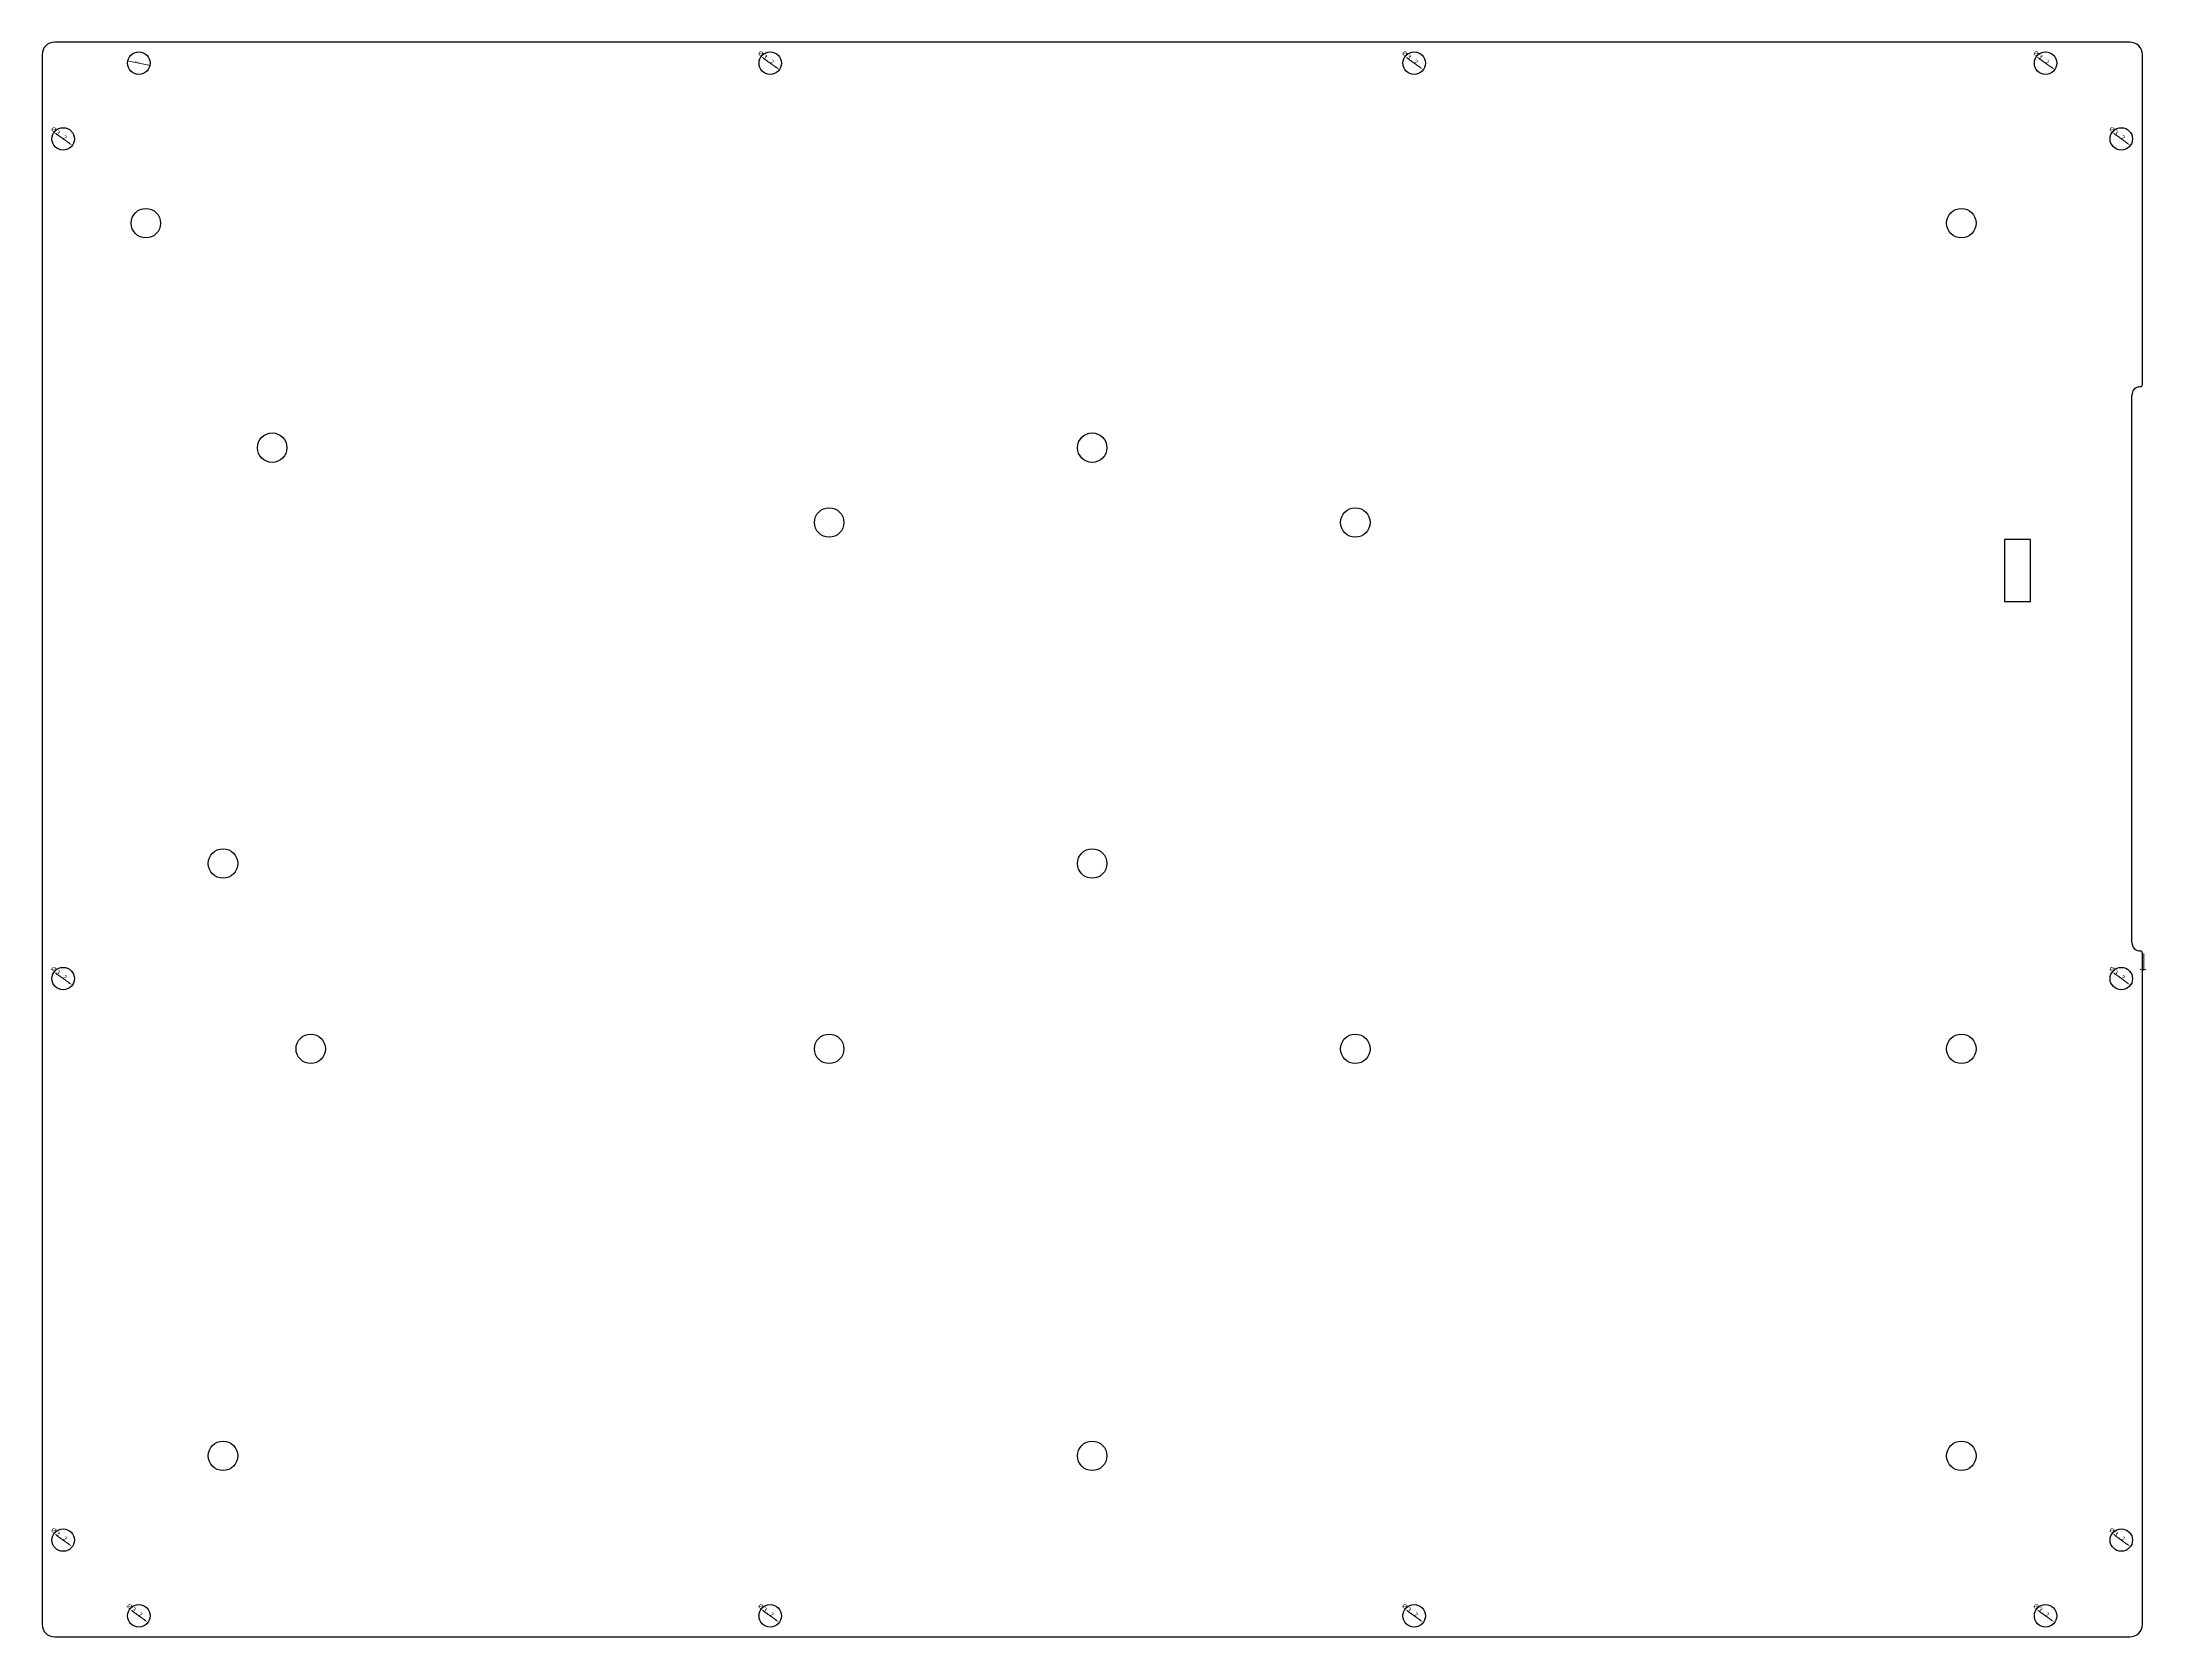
# Model space of a CAD drawing. Header units: millimetres. Extents: x -153 to 147, y -112 to 115.
import ezdxf

# ---------------------------------------------------------------- set-up
doc = ezdxf.new("R2010")
doc.units = ezdxf.units.MM
doc.header["$MEASUREMENT"] = 0
doc.dimstyles.get("Standard").update_dxf_attribs({"dimtxt": 0.18, "dimasz": 0.18, "dimexe": 0.18, "dimexo": 0.0625, "dimgap": 0.09, "dimtad": 0, "dimtih": 1, "dimtoh": 1, "dimdec": 4, "dimzin": 0, "dimdsep": 46, "dimtxsty": 'Standard', "dimcen": 0.09, "dimadec": 0, "dimazin": 0, "dimtfac": 1, "dimtdec": 4, "dimtofl": 0, "dimtmove": 0, "dimatfit": 3, "dimfxl": 1, "dimtolj": 1, "dimtzin": 0, "dimarcsym": 0})

# ---------------------------------------------------------------- blocks, each defined once
blk = doc.blocks.new('*D1')
at = {"color": 44, "linetype": 'Continuous', "lineweight": 18}
for p, q in [((146, -14.83), (146, -17.26)), ((146.2, -14.83), (146.2, -17.26)), ((145.85, -17.11), (145.69, -17.11)), ((146.2, -17.11), (146, -17.11)), ((146.35, -17.11), (146.51, -17.11))]:
    blk.add_line(p, q, dxfattribs=at)
at = {"color": 44}
for points in [[(145.85, -17.13), (145.85, -17.08), (146, -17.11)], [(146.35, -17.08), (146.35, -17.13), (146.2, -17.11)]]:
    blk.add_solid(points, dxfattribs=at)
at = {"layer": 'Defpoints', "color": 0}
for p in [(146, -14.75), (146.2, -14.75), (146, -17.11)]:
    blk.add_point(p, dxfattribs=at)
at = {"color": 44, "lineweight": -3, "insert": (146.1, -16.95), "char_height": 0.1532, "attachment_point": 5}
blk.add_mtext('\\A1;\\T1.25;\\W1;\\FSimSun;0.2', dxfattribs=at)
blk = doc.blocks.new('*D2')
at = {"color": 44, "linetype": 'Continuous', "lineweight": 18}
blk.add_line((-138.18, 111.76), (-141.02, 112.34), dxfattribs=at)
at = {"color": 44}
for points in [[(-141.01, 112.36), (-141.02, 112.31), (-141.17, 112.37)], [(-138.19, 111.74), (-138.18, 111.79), (-138.03, 111.73)]]:
    blk.add_solid(points, dxfattribs=at)
at = {"layer": 'Defpoints', "color": 0}
for p in [(-141.17, 112.37), (-138.03, 111.73)]:
    blk.add_point(p, dxfattribs=at)
at = {"color": 44, "lineweight": -3, "insert": (-139.82, 112.22), "char_height": 0.1532, "attachment_point": 5, "rotation": 348.5363}
blk.add_mtext('\\A1;\\T1.25;\\W1;\\FSimSun;%%c3.2', dxfattribs=at)
blk = doc.blocks.new('*D3')
at = {"color": 44, "linetype": 'Continuous', "lineweight": 18}
blk.add_line((-149.6, 100.68), (-151.2, 101.82), dxfattribs=at)
at = {"color": 44}
for points in [[(-151.14, 101.91), (-151.26, 101.74), (-151.7, 102.18)], [(-149.66, 100.59), (-149.54, 100.76), (-149.1, 100.32)]]:
    blk.add_solid(points, dxfattribs=at)
at = {"layer": 'Defpoints', "color": 0}
for p in [(-151.7, 102.18), (-149.1, 100.32)]:
    blk.add_point(p, dxfattribs=at)
at = {"color": 44, "lineweight": -3, "insert": (-150.93, 102.02), "char_height": 0.6126, "attachment_point": 5, "rotation": 324.4084}
blk.add_mtext('\\A1;\\T1.25;\\W1;\\FSimSun;%%c3.2', dxfattribs=at)
blk = doc.blocks.new('*D4')
at = {"color": 44, "linetype": 'Continuous', "lineweight": 18}
blk.add_line((-149.6, -18.97), (-151.2, -17.83), dxfattribs=at)
at = {"color": 44}
for points in [[(-151.14, -17.74), (-151.26, -17.91), (-151.7, -17.47)], [(-149.66, -19.06), (-149.54, -18.89), (-149.1, -19.33)]]:
    blk.add_solid(points, dxfattribs=at)
at = {"layer": 'Defpoints', "color": 0}
for p in [(-151.7, -17.47), (-149.1, -19.33)]:
    blk.add_point(p, dxfattribs=at)
at = {"color": 44, "lineweight": -3, "insert": (-150.93, -17.63), "char_height": 0.6126, "attachment_point": 5, "rotation": 324.4084}
blk.add_mtext('\\A1;\\T1.25;\\W1;\\FSimSun;%%c3.2', dxfattribs=at)
blk = doc.blocks.new('*D5')
at = {"color": 44, "linetype": 'Continuous', "lineweight": 18}
blk.add_line((-149.6, -98.97), (-151.2, -97.83), dxfattribs=at)
at = {"color": 44}
for points in [[(-151.14, -97.74), (-151.26, -97.91), (-151.7, -97.47)], [(-149.66, -99.06), (-149.54, -98.89), (-149.1, -99.33)]]:
    blk.add_solid(points, dxfattribs=at)
at = {"layer": 'Defpoints', "color": 0}
for p in [(-151.7, -97.47), (-149.1, -99.33)]:
    blk.add_point(p, dxfattribs=at)
at = {"color": 44, "lineweight": -3, "insert": (-150.93, -97.63), "char_height": 0.6126, "attachment_point": 5, "rotation": 324.4084}
blk.add_mtext('\\A1;\\T1.25;\\W1;\\FSimSun;%%c3.2', dxfattribs=at)
blk = doc.blocks.new('*D6')
at = {"color": 44, "linetype": 'Continuous', "lineweight": 18}
blk.add_line((-138.8, -109.77), (-140.4, -108.63), dxfattribs=at)
at = {"color": 44}
for points in [[(-140.34, -108.54), (-140.46, -108.71), (-140.9, -108.27)], [(-138.86, -109.86), (-138.74, -109.69), (-138.3, -110.13)]]:
    blk.add_solid(points, dxfattribs=at)
at = {"layer": 'Defpoints', "color": 0}
for p in [(-140.9, -108.27), (-138.3, -110.13)]:
    blk.add_point(p, dxfattribs=at)
at = {"color": 44, "lineweight": -3, "insert": (-140.13, -108.43), "char_height": 0.6126, "attachment_point": 5, "rotation": 324.4084}
blk.add_mtext('\\A1;\\T1.25;\\W1;\\FSimSun;%%c3.2', dxfattribs=at)
blk = doc.blocks.new('*D7')
at = {"color": 44, "linetype": 'Continuous', "lineweight": 18}
blk.add_line((-48.8, -109.77), (-50.4, -108.63), dxfattribs=at)
at = {"color": 44}
for points in [[(-50.34, -108.54), (-50.46, -108.71), (-50.9, -108.27)], [(-48.86, -109.86), (-48.74, -109.69), (-48.3, -110.13)]]:
    blk.add_solid(points, dxfattribs=at)
at = {"layer": 'Defpoints', "color": 0}
for p in [(-50.9, -108.27), (-48.3, -110.13)]:
    blk.add_point(p, dxfattribs=at)
at = {"color": 44, "lineweight": -3, "insert": (-50.13, -108.43), "char_height": 0.6126, "attachment_point": 5, "rotation": 324.4084}
blk.add_mtext('\\A1;\\T1.25;\\W1;\\FSimSun;%%c3.2', dxfattribs=at)
blk = doc.blocks.new('*D8')
at = {"color": 44, "linetype": 'Continuous', "lineweight": 18}
blk.add_line((43, -109.77), (41.4, -108.63), dxfattribs=at)
at = {"color": 44}
for points in [[(41.46, -108.54), (41.34, -108.71), (40.9, -108.27)], [(42.94, -109.86), (43.06, -109.69), (43.5, -110.13)]]:
    blk.add_solid(points, dxfattribs=at)
at = {"layer": 'Defpoints', "color": 0}
for p in [(40.9, -108.27), (43.5, -110.13)]:
    blk.add_point(p, dxfattribs=at)
at = {"color": 44, "lineweight": -3, "insert": (41.67, -108.43), "char_height": 0.6126, "attachment_point": 5, "rotation": 324.4084}
blk.add_mtext('\\A1;\\T1.25;\\W1;\\FSimSun;%%c3.2', dxfattribs=at)
blk = doc.blocks.new('*D9')
at = {"color": 44, "linetype": 'Continuous', "lineweight": 18}
blk.add_line((133, -109.77), (131.4, -108.63), dxfattribs=at)
at = {"color": 44}
for points in [[(131.46, -108.54), (131.34, -108.71), (130.9, -108.27)], [(132.94, -109.86), (133.06, -109.69), (133.5, -110.13)]]:
    blk.add_solid(points, dxfattribs=at)
at = {"layer": 'Defpoints', "color": 0}
for p in [(130.9, -108.27), (133.5, -110.13)]:
    blk.add_point(p, dxfattribs=at)
at = {"color": 44, "lineweight": -3, "insert": (131.67, -108.43), "char_height": 0.6126, "attachment_point": 5, "rotation": 324.4084}
blk.add_mtext('\\A1;\\T1.25;\\W1;\\FSimSun;%%c3.2', dxfattribs=at)
blk = doc.blocks.new('*D10')
at = {"color": 44, "linetype": 'Continuous', "lineweight": 18}
blk.add_line((143.8, -98.97), (142.2, -97.83), dxfattribs=at)
at = {"color": 44}
for points in [[(142.26, -97.74), (142.14, -97.91), (141.7, -97.47)], [(143.74, -99.06), (143.86, -98.89), (144.3, -99.33)]]:
    blk.add_solid(points, dxfattribs=at)
at = {"layer": 'Defpoints', "color": 0}
for p in [(141.7, -97.47), (144.3, -99.33)]:
    blk.add_point(p, dxfattribs=at)
at = {"color": 44, "lineweight": -3, "insert": (142.47, -97.63), "char_height": 0.6126, "attachment_point": 5, "rotation": 324.4084}
blk.add_mtext('\\A1;\\T1.25;\\W1;\\FSimSun;%%c3.2', dxfattribs=at)
blk = doc.blocks.new('*D11')
at = {"color": 44, "linetype": 'Continuous', "lineweight": 18}
blk.add_line((143.8, -18.97), (142.2, -17.83), dxfattribs=at)
at = {"color": 44}
for points in [[(142.26, -17.74), (142.14, -17.91), (141.7, -17.47)], [(143.74, -19.06), (143.86, -18.89), (144.3, -19.33)]]:
    blk.add_solid(points, dxfattribs=at)
at = {"layer": 'Defpoints', "color": 0}
for p in [(141.7, -17.47), (144.3, -19.33)]:
    blk.add_point(p, dxfattribs=at)
at = {"color": 44, "lineweight": -3, "insert": (142.47, -17.63), "char_height": 0.6126, "attachment_point": 5, "rotation": 324.4084}
blk.add_mtext('\\A1;\\T1.25;\\W1;\\FSimSun;%%c3.2', dxfattribs=at)
blk = doc.blocks.new('*D12')
at = {"color": 44, "linetype": 'Continuous', "lineweight": 18}
blk.add_line((143.8, 100.68), (142.2, 101.82), dxfattribs=at)
at = {"color": 44}
for points in [[(142.26, 101.91), (142.14, 101.74), (141.7, 102.18)], [(143.74, 100.59), (143.86, 100.76), (144.3, 100.32)]]:
    blk.add_solid(points, dxfattribs=at)
at = {"layer": 'Defpoints', "color": 0}
for p in [(141.7, 102.18), (144.3, 100.32)]:
    blk.add_point(p, dxfattribs=at)
at = {"color": 44, "lineweight": -3, "insert": (142.47, 102.02), "char_height": 0.6126, "attachment_point": 5, "rotation": 324.4084}
blk.add_mtext('\\A1;\\T1.25;\\W1;\\FSimSun;%%c3.2', dxfattribs=at)
blk = doc.blocks.new('*D13')
at = {"color": 44, "linetype": 'Continuous', "lineweight": 18}
blk.add_line((133, 111.48), (131.4, 112.62), dxfattribs=at)
at = {"color": 44}
for points in [[(131.46, 112.71), (131.34, 112.54), (130.9, 112.98)], [(132.94, 111.39), (133.06, 111.56), (133.5, 111.12)]]:
    blk.add_solid(points, dxfattribs=at)
at = {"layer": 'Defpoints', "color": 0}
for p in [(130.9, 112.98), (133.5, 111.12)]:
    blk.add_point(p, dxfattribs=at)
at = {"color": 44, "lineweight": -3, "insert": (131.67, 112.82), "char_height": 0.6126, "attachment_point": 5, "rotation": 324.4084}
blk.add_mtext('\\A1;\\T1.25;\\W1;\\FSimSun;%%c3.2', dxfattribs=at)
blk = doc.blocks.new('*D14')
at = {"color": 44, "linetype": 'Continuous', "lineweight": 18}
blk.add_line((43, 111.48), (41.4, 112.62), dxfattribs=at)
at = {"color": 44}
for points in [[(41.46, 112.71), (41.34, 112.54), (40.9, 112.98)], [(42.94, 111.39), (43.06, 111.56), (43.5, 111.12)]]:
    blk.add_solid(points, dxfattribs=at)
at = {"layer": 'Defpoints', "color": 0}
for p in [(40.9, 112.98), (43.5, 111.12)]:
    blk.add_point(p, dxfattribs=at)
at = {"color": 44, "lineweight": -3, "insert": (41.67, 112.82), "char_height": 0.6126, "attachment_point": 5, "rotation": 324.4084}
blk.add_mtext('\\A1;\\T1.25;\\W1;\\FSimSun;%%c3.2', dxfattribs=at)
blk = doc.blocks.new('*D15')
at = {"color": 44, "linetype": 'Continuous', "lineweight": 18}
blk.add_line((-48.8, 111.48), (-50.4, 112.62), dxfattribs=at)
at = {"color": 44}
for points in [[(-50.34, 112.71), (-50.46, 112.54), (-50.9, 112.98)], [(-48.86, 111.39), (-48.74, 111.56), (-48.3, 111.12)]]:
    blk.add_solid(points, dxfattribs=at)
at = {"layer": 'Defpoints', "color": 0}
for p in [(-50.9, 112.98), (-48.3, 111.12)]:
    blk.add_point(p, dxfattribs=at)
at = {"color": 44, "lineweight": -3, "insert": (-50.13, 112.82), "char_height": 0.6126, "attachment_point": 5, "rotation": 324.4084}
blk.add_mtext('\\A1;\\T1.25;\\W1;\\FSimSun;%%c3.2', dxfattribs=at)

msp = doc.modelspace()

# ---------------------------------------------------------------- linework, layer by layer
at = {"color": 7, "linetype": 'Continuous', "lineweight": 25}
for p, q in [((144.2, 115.05), (-151.6, 115.05)), ((-153.4, 113.25), (-153.4, -110.4)), ((146, 66.25), (146, 113.25)), ((144.5, -13.25), (144.5, 64.75)), ((130.07, 44.16), (126.33, 44.16)), ((126.33, 44.16), (126.33, 35.34)), ((130.07, 35.34), (130.07, 44.16)), ((126.33, 35.34), (130.07, 35.34)), ((146, -110.4), (146, -14.75)), ((-151.6, -112.2), (144.2, -112.2))]:
    msp.add_line(p, q, dxfattribs=at)
for centre, radius in [((-139.6, 112.05), 1.6), ((-49.6, 112.05), 1.6), ((42.2, 112.05), 1.6), ((132.2, 112.05), 1.6), ((-150.4, 101.25), 1.6), ((143, 101.25), 1.6), ((-138.6, 89.25), 2.1), ((120.2, 89.25), 2.1), ((-120.6, 57.25), 2.1), ((-3.7, 57.25), 2.1), ((-41.2, 46.6), 2.1), ((33.8, 46.6), 2.1), ((-127.6, -2), 2.1), ((-3.7, -2), 2.1), ((-150.4, -18.4), 1.6), ((143, -18.4), 1.6), ((-115.1, -28.4), 2.1), ((-41.2, -28.4), 2.1), ((33.8, -28.4), 2.1), ((120.2, -28.4), 2.1), ((-127.6, -86.4), 2.1), ((-3.7, -86.4), 2.1), ((120.2, -86.4), 2.1), ((-150.4, -98.4), 1.6), ((143, -98.4), 1.6), ((-139.6, -109.2), 1.6), ((-49.6, -109.2), 1.6), ((42.2, -109.2), 1.6), ((132.2, -109.2), 1.6)]:
    msp.add_circle(centre, radius, dxfattribs=at)
for centre, radius, start, end in [((-151.6, 113.25), 1.8, 90, 180), ((144.2, 113.25), 1.8, 0, 90), ((145.7, 66.25), 0.3, 270, 0), ((145.7, 64.75), 1.2, 90, 180), ((145.7, -13.25), 1.2, 180, 270), ((145.7, -14.75), 0.3, 0, 90), ((-151.6, -110.4), 1.8, 180, 270), ((144.2, -110.4), 1.8, 270, 0)]:
    msp.add_arc(centre, radius, start, end, dxfattribs=at)

# ---------------------------------------------------------------- dimensions: what is measured, and where the dimension line sits
at = {"color": 44, "linetype": 'Continuous', "lineweight": -3, "true_color": 0xa06000}
for p1, p2, override, picture, middle in [((-141.168, 112.368), (-138.032, 111.732), {"dimscale": 0.05, "dimtxt": 3.06324, "dimasz": 3.06324, "dimexe": 3.06324, "dimexo": 1.5875, "dimgap": 1.53162, "dimtad": 1, "dimtih": 0, "dimtoh": 0, "dimdec": 2, "dimlfac": 1, "dimrnd": 0, "dimzin": 8, "dimdsep": 46, "dimlunit": 2, "dimpost": '%%c<>', "dimsah": 0, "dimtsz": 0, "dimcen": -2.127267, "dimdle": 0, "dimse1": 0, "dimse2": 0, "dimsd1": 0, "dimsd2": 0, "dimclrd": 44, "dimclre": 44, "dimclrt": 44, "dimaunit": 0, "dimadec": 0, "dimazin": 2, "dimtol": 0, "dimlim": 0, "dimtp": 0, "dimtm": 0, "dimtfac": 0.7, "dimtdec": 2, "dimtix": 0, "dimtofl": 1, "dimtmove": 0, "dimatfit": 1, "dimfrac": 2, "dimtzin": 0, "dimlwd": 18, "dimlwe": 18}, '*D2', (-139.851, 112.067)), ((-50.901, 112.981), (-48.299, 111.119), {"dimscale": 0.2, "dimtxt": 3.06324, "dimasz": 3.06324, "dimexe": 3.06324, "dimexo": 1.5875, "dimgap": 1.53162, "dimtad": 1, "dimtih": 0, "dimtoh": 0, "dimdec": 2, "dimlfac": 1, "dimrnd": 0, "dimzin": 8, "dimdsep": 46, "dimlunit": 2, "dimpost": '%%c<>', "dimsah": 0, "dimtsz": 0, "dimcen": -2.127267, "dimdle": 0, "dimse1": 0, "dimse2": 0, "dimsd1": 0, "dimsd2": 0, "dimclrd": 44, "dimclre": 44, "dimclrt": 44, "dimaunit": 0, "dimadec": 0, "dimazin": 2, "dimtol": 0, "dimlim": 0, "dimtp": 0, "dimtm": 0, "dimtfac": 0.7, "dimtdec": 2, "dimtix": 0, "dimtofl": 1, "dimtmove": 0, "dimatfit": 1, "dimfrac": 2, "dimtzin": 0, "dimlwd": 18, "dimlwe": 18}, '*D15', (-50.483, 112.319)), ((40.899, 112.981), (43.501, 111.119), {"dimscale": 0.2, "dimtxt": 3.06324, "dimasz": 3.06324, "dimexe": 3.06324, "dimexo": 1.5875, "dimgap": 1.53162, "dimtad": 1, "dimtih": 0, "dimtoh": 0, "dimdec": 2, "dimlfac": 1, "dimrnd": 0, "dimzin": 8, "dimdsep": 46, "dimlunit": 2, "dimpost": '%%c<>', "dimsah": 0, "dimtsz": 0, "dimcen": -2.127267, "dimdle": 0, "dimse1": 0, "dimse2": 0, "dimsd1": 0, "dimsd2": 0, "dimclrd": 44, "dimclre": 44, "dimclrt": 44, "dimaunit": 0, "dimadec": 0, "dimazin": 2, "dimtol": 0, "dimlim": 0, "dimtp": 0, "dimtm": 0, "dimtfac": 0.7, "dimtdec": 2, "dimtix": 0, "dimtofl": 1, "dimtmove": 0, "dimatfit": 1, "dimfrac": 2, "dimtzin": 0, "dimlwd": 18, "dimlwe": 18}, '*D14', (41.317, 112.319)), ((130.899, 112.981), (133.501, 111.119), {"dimscale": 0.2, "dimtxt": 3.06324, "dimasz": 3.06324, "dimexe": 3.06324, "dimexo": 1.5875, "dimgap": 1.53162, "dimtad": 1, "dimtih": 0, "dimtoh": 0, "dimdec": 2, "dimlfac": 1, "dimrnd": 0, "dimzin": 8, "dimdsep": 46, "dimlunit": 2, "dimpost": '%%c<>', "dimsah": 0, "dimtsz": 0, "dimcen": -2.127267, "dimdle": 0, "dimse1": 0, "dimse2": 0, "dimsd1": 0, "dimsd2": 0, "dimclrd": 44, "dimclre": 44, "dimclrt": 44, "dimaunit": 0, "dimadec": 0, "dimazin": 2, "dimtol": 0, "dimlim": 0, "dimtp": 0, "dimtm": 0, "dimtfac": 0.7, "dimtdec": 2, "dimtix": 0, "dimtofl": 1, "dimtmove": 0, "dimatfit": 1, "dimfrac": 2, "dimtzin": 0, "dimlwd": 18, "dimlwe": 18}, '*D13', (131.317, 112.319)), ((-151.701, 102.181), (-149.099, 100.319), {"dimscale": 0.2, "dimtxt": 3.06324, "dimasz": 3.06324, "dimexe": 3.06324, "dimexo": 1.5875, "dimgap": 1.53162, "dimtad": 1, "dimtih": 0, "dimtoh": 0, "dimdec": 2, "dimlfac": 1, "dimrnd": 0, "dimzin": 8, "dimdsep": 46, "dimlunit": 2, "dimpost": '%%c<>', "dimsah": 0, "dimtsz": 0, "dimcen": -2.127267, "dimdle": 0, "dimse1": 0, "dimse2": 0, "dimsd1": 0, "dimsd2": 0, "dimclrd": 44, "dimclre": 44, "dimclrt": 44, "dimaunit": 0, "dimadec": 0, "dimazin": 2, "dimtol": 0, "dimlim": 0, "dimtp": 0, "dimtm": 0, "dimtfac": 0.7, "dimtdec": 2, "dimtix": 0, "dimtofl": 1, "dimtmove": 0, "dimatfit": 1, "dimfrac": 2, "dimtzin": 0, "dimlwd": 18, "dimlwe": 18}, '*D3', (-151.283, 101.519)), ((141.699, 102.181), (144.301, 100.319), {"dimscale": 0.2, "dimtxt": 3.06324, "dimasz": 3.06324, "dimexe": 3.06324, "dimexo": 1.5875, "dimgap": 1.53162, "dimtad": 1, "dimtih": 0, "dimtoh": 0, "dimdec": 2, "dimlfac": 1, "dimrnd": 0, "dimzin": 8, "dimdsep": 46, "dimlunit": 2, "dimpost": '%%c<>', "dimsah": 0, "dimtsz": 0, "dimcen": -2.127267, "dimdle": 0, "dimse1": 0, "dimse2": 0, "dimsd1": 0, "dimsd2": 0, "dimclrd": 44, "dimclre": 44, "dimclrt": 44, "dimaunit": 0, "dimadec": 0, "dimazin": 2, "dimtol": 0, "dimlim": 0, "dimtp": 0, "dimtm": 0, "dimtfac": 0.7, "dimtdec": 2, "dimtix": 0, "dimtofl": 1, "dimtmove": 0, "dimatfit": 1, "dimfrac": 2, "dimtzin": 0, "dimlwd": 18, "dimlwe": 18}, '*D12', (142.117, 101.519)), ((-151.701, -17.469), (-149.099, -19.331), {"dimscale": 0.2, "dimtxt": 3.06324, "dimasz": 3.06324, "dimexe": 3.06324, "dimexo": 1.5875, "dimgap": 1.53162, "dimtad": 1, "dimtih": 0, "dimtoh": 0, "dimdec": 2, "dimlfac": 1, "dimrnd": 0, "dimzin": 8, "dimdsep": 46, "dimlunit": 2, "dimpost": '%%c<>', "dimsah": 0, "dimtsz": 0, "dimcen": -2.127267, "dimdle": 0, "dimse1": 0, "dimse2": 0, "dimsd1": 0, "dimsd2": 0, "dimclrd": 44, "dimclre": 44, "dimclrt": 44, "dimaunit": 0, "dimadec": 0, "dimazin": 2, "dimtol": 0, "dimlim": 0, "dimtp": 0, "dimtm": 0, "dimtfac": 0.7, "dimtdec": 2, "dimtix": 0, "dimtofl": 1, "dimtmove": 0, "dimatfit": 1, "dimfrac": 2, "dimtzin": 0, "dimlwd": 18, "dimlwe": 18}, '*D4', (-151.283, -18.131)), ((141.699, -17.469), (144.301, -19.331), {"dimscale": 0.2, "dimtxt": 3.06324, "dimasz": 3.06324, "dimexe": 3.06324, "dimexo": 1.5875, "dimgap": 1.53162, "dimtad": 1, "dimtih": 0, "dimtoh": 0, "dimdec": 2, "dimlfac": 1, "dimrnd": 0, "dimzin": 8, "dimdsep": 46, "dimlunit": 2, "dimpost": '%%c<>', "dimsah": 0, "dimtsz": 0, "dimcen": -2.127267, "dimdle": 0, "dimse1": 0, "dimse2": 0, "dimsd1": 0, "dimsd2": 0, "dimclrd": 44, "dimclre": 44, "dimclrt": 44, "dimaunit": 0, "dimadec": 0, "dimazin": 2, "dimtol": 0, "dimlim": 0, "dimtp": 0, "dimtm": 0, "dimtfac": 0.7, "dimtdec": 2, "dimtix": 0, "dimtofl": 1, "dimtmove": 0, "dimatfit": 1, "dimfrac": 2, "dimtzin": 0, "dimlwd": 18, "dimlwe": 18}, '*D11', (142.117, -18.131)), ((-151.701, -97.469), (-149.099, -99.331), {"dimscale": 0.2, "dimtxt": 3.06324, "dimasz": 3.06324, "dimexe": 3.06324, "dimexo": 1.5875, "dimgap": 1.53162, "dimtad": 1, "dimtih": 0, "dimtoh": 0, "dimdec": 2, "dimlfac": 1, "dimrnd": 0, "dimzin": 8, "dimdsep": 46, "dimlunit": 2, "dimpost": '%%c<>', "dimsah": 0, "dimtsz": 0, "dimcen": -2.127267, "dimdle": 0, "dimse1": 0, "dimse2": 0, "dimsd1": 0, "dimsd2": 0, "dimclrd": 44, "dimclre": 44, "dimclrt": 44, "dimaunit": 0, "dimadec": 0, "dimazin": 2, "dimtol": 0, "dimlim": 0, "dimtp": 0, "dimtm": 0, "dimtfac": 0.7, "dimtdec": 2, "dimtix": 0, "dimtofl": 1, "dimtmove": 0, "dimatfit": 1, "dimfrac": 2, "dimtzin": 0, "dimlwd": 18, "dimlwe": 18}, '*D5', (-151.283, -98.131)), ((141.699, -97.469), (144.301, -99.331), {"dimscale": 0.2, "dimtxt": 3.06324, "dimasz": 3.06324, "dimexe": 3.06324, "dimexo": 1.5875, "dimgap": 1.53162, "dimtad": 1, "dimtih": 0, "dimtoh": 0, "dimdec": 2, "dimlfac": 1, "dimrnd": 0, "dimzin": 8, "dimdsep": 46, "dimlunit": 2, "dimpost": '%%c<>', "dimsah": 0, "dimtsz": 0, "dimcen": -2.127267, "dimdle": 0, "dimse1": 0, "dimse2": 0, "dimsd1": 0, "dimsd2": 0, "dimclrd": 44, "dimclre": 44, "dimclrt": 44, "dimaunit": 0, "dimadec": 0, "dimazin": 2, "dimtol": 0, "dimlim": 0, "dimtp": 0, "dimtm": 0, "dimtfac": 0.7, "dimtdec": 2, "dimtix": 0, "dimtofl": 1, "dimtmove": 0, "dimatfit": 1, "dimfrac": 2, "dimtzin": 0, "dimlwd": 18, "dimlwe": 18}, '*D10', (142.117, -98.131)), ((-140.901, -108.269), (-138.299, -110.131), {"dimscale": 0.2, "dimtxt": 3.06324, "dimasz": 3.06324, "dimexe": 3.06324, "dimexo": 1.5875, "dimgap": 1.53162, "dimtad": 1, "dimtih": 0, "dimtoh": 0, "dimdec": 2, "dimlfac": 1, "dimrnd": 0, "dimzin": 8, "dimdsep": 46, "dimlunit": 2, "dimpost": '%%c<>', "dimsah": 0, "dimtsz": 0, "dimcen": -2.127267, "dimdle": 0, "dimse1": 0, "dimse2": 0, "dimsd1": 0, "dimsd2": 0, "dimclrd": 44, "dimclre": 44, "dimclrt": 44, "dimaunit": 0, "dimadec": 0, "dimazin": 2, "dimtol": 0, "dimlim": 0, "dimtp": 0, "dimtm": 0, "dimtfac": 0.7, "dimtdec": 2, "dimtix": 0, "dimtofl": 1, "dimtmove": 0, "dimatfit": 1, "dimfrac": 2, "dimtzin": 0, "dimlwd": 18, "dimlwe": 18}, '*D6', (-140.483, -108.931)), ((-50.901, -108.269), (-48.299, -110.131), {"dimscale": 0.2, "dimtxt": 3.06324, "dimasz": 3.06324, "dimexe": 3.06324, "dimexo": 1.5875, "dimgap": 1.53162, "dimtad": 1, "dimtih": 0, "dimtoh": 0, "dimdec": 2, "dimlfac": 1, "dimrnd": 0, "dimzin": 8, "dimdsep": 46, "dimlunit": 2, "dimpost": '%%c<>', "dimsah": 0, "dimtsz": 0, "dimcen": -2.127267, "dimdle": 0, "dimse1": 0, "dimse2": 0, "dimsd1": 0, "dimsd2": 0, "dimclrd": 44, "dimclre": 44, "dimclrt": 44, "dimaunit": 0, "dimadec": 0, "dimazin": 2, "dimtol": 0, "dimlim": 0, "dimtp": 0, "dimtm": 0, "dimtfac": 0.7, "dimtdec": 2, "dimtix": 0, "dimtofl": 1, "dimtmove": 0, "dimatfit": 1, "dimfrac": 2, "dimtzin": 0, "dimlwd": 18, "dimlwe": 18}, '*D7', (-50.483, -108.931)), ((40.899, -108.269), (43.501, -110.131), {"dimscale": 0.2, "dimtxt": 3.06324, "dimasz": 3.06324, "dimexe": 3.06324, "dimexo": 1.5875, "dimgap": 1.53162, "dimtad": 1, "dimtih": 0, "dimtoh": 0, "dimdec": 2, "dimlfac": 1, "dimrnd": 0, "dimzin": 8, "dimdsep": 46, "dimlunit": 2, "dimpost": '%%c<>', "dimsah": 0, "dimtsz": 0, "dimcen": -2.127267, "dimdle": 0, "dimse1": 0, "dimse2": 0, "dimsd1": 0, "dimsd2": 0, "dimclrd": 44, "dimclre": 44, "dimclrt": 44, "dimaunit": 0, "dimadec": 0, "dimazin": 2, "dimtol": 0, "dimlim": 0, "dimtp": 0, "dimtm": 0, "dimtfac": 0.7, "dimtdec": 2, "dimtix": 0, "dimtofl": 1, "dimtmove": 0, "dimatfit": 1, "dimfrac": 2, "dimtzin": 0, "dimlwd": 18, "dimlwe": 18}, '*D8', (41.317, -108.931)), ((130.899, -108.269), (133.501, -110.131), {"dimscale": 0.2, "dimtxt": 3.06324, "dimasz": 3.06324, "dimexe": 3.06324, "dimexo": 1.5875, "dimgap": 1.53162, "dimtad": 1, "dimtih": 0, "dimtoh": 0, "dimdec": 2, "dimlfac": 1, "dimrnd": 0, "dimzin": 8, "dimdsep": 46, "dimlunit": 2, "dimpost": '%%c<>', "dimsah": 0, "dimtsz": 0, "dimcen": -2.127267, "dimdle": 0, "dimse1": 0, "dimse2": 0, "dimsd1": 0, "dimsd2": 0, "dimclrd": 44, "dimclre": 44, "dimclrt": 44, "dimaunit": 0, "dimadec": 0, "dimazin": 2, "dimtol": 0, "dimlim": 0, "dimtp": 0, "dimtm": 0, "dimtfac": 0.7, "dimtdec": 2, "dimtix": 0, "dimtofl": 1, "dimtmove": 0, "dimatfit": 1, "dimfrac": 2, "dimtzin": 0, "dimlwd": 18, "dimlwe": 18}, '*D9', (131.317, -108.931))]:
    dim = msp.add_diameter_dim_2p(p1=p1, p2=p2, text='\\T1.25;\\W1;\\FSimSun;<>', dimstyle='Standard', override=override, dxfattribs=at)
    dim.commit()
    dim.dimension.update_dxf_attribs({"geometry": picture, "text_midpoint": middle, "dimtype": 163})
dim = msp.add_linear_dim(base=(146, -17.106), p1=(146.2, -14.75), p2=(146, -14.75), angle=180, text='\\T1.25;\\W1;\\FSimSun;<>', dimstyle='Standard', override={"dimscale": 0.05, "dimtxt": 3.06324, "dimasz": 3.06324, "dimexe": 3.06324, "dimexo": 1.5875, "dimgap": 1.53162, "dimtad": 1, "dimtih": 0, "dimtoh": 0, "dimdec": 2, "dimlfac": 1, "dimrnd": 0, "dimzin": 8, "dimdsep": 46, "dimlunit": 2, "dimpost": '<>', "dimsah": 0, "dimtsz": 0, "dimcen": -2.127267, "dimdle": 0, "dimse1": 0, "dimse2": 0, "dimsd1": 0, "dimsd2": 0, "dimclrd": 44, "dimclre": 44, "dimclrt": 44, "dimaunit": 0, "dimadec": 0, "dimazin": 2, "dimtol": 0, "dimlim": 0, "dimtp": 0, "dimtm": 0, "dimtfac": 0.7, "dimtdec": 2, "dimtix": 0, "dimtofl": 1, "dimtmove": 0, "dimatfit": 3, "dimfrac": 2, "dimtzin": 0, "dimlwd": 18, "dimlwe": 18}, dxfattribs=at)
dim.commit()
dim.dimension.update_dxf_attribs({"geometry": '*D1', "text_midpoint": (146.1, -17.106), "dimtype": 160})

doc.saveas('drawing.dxf')
